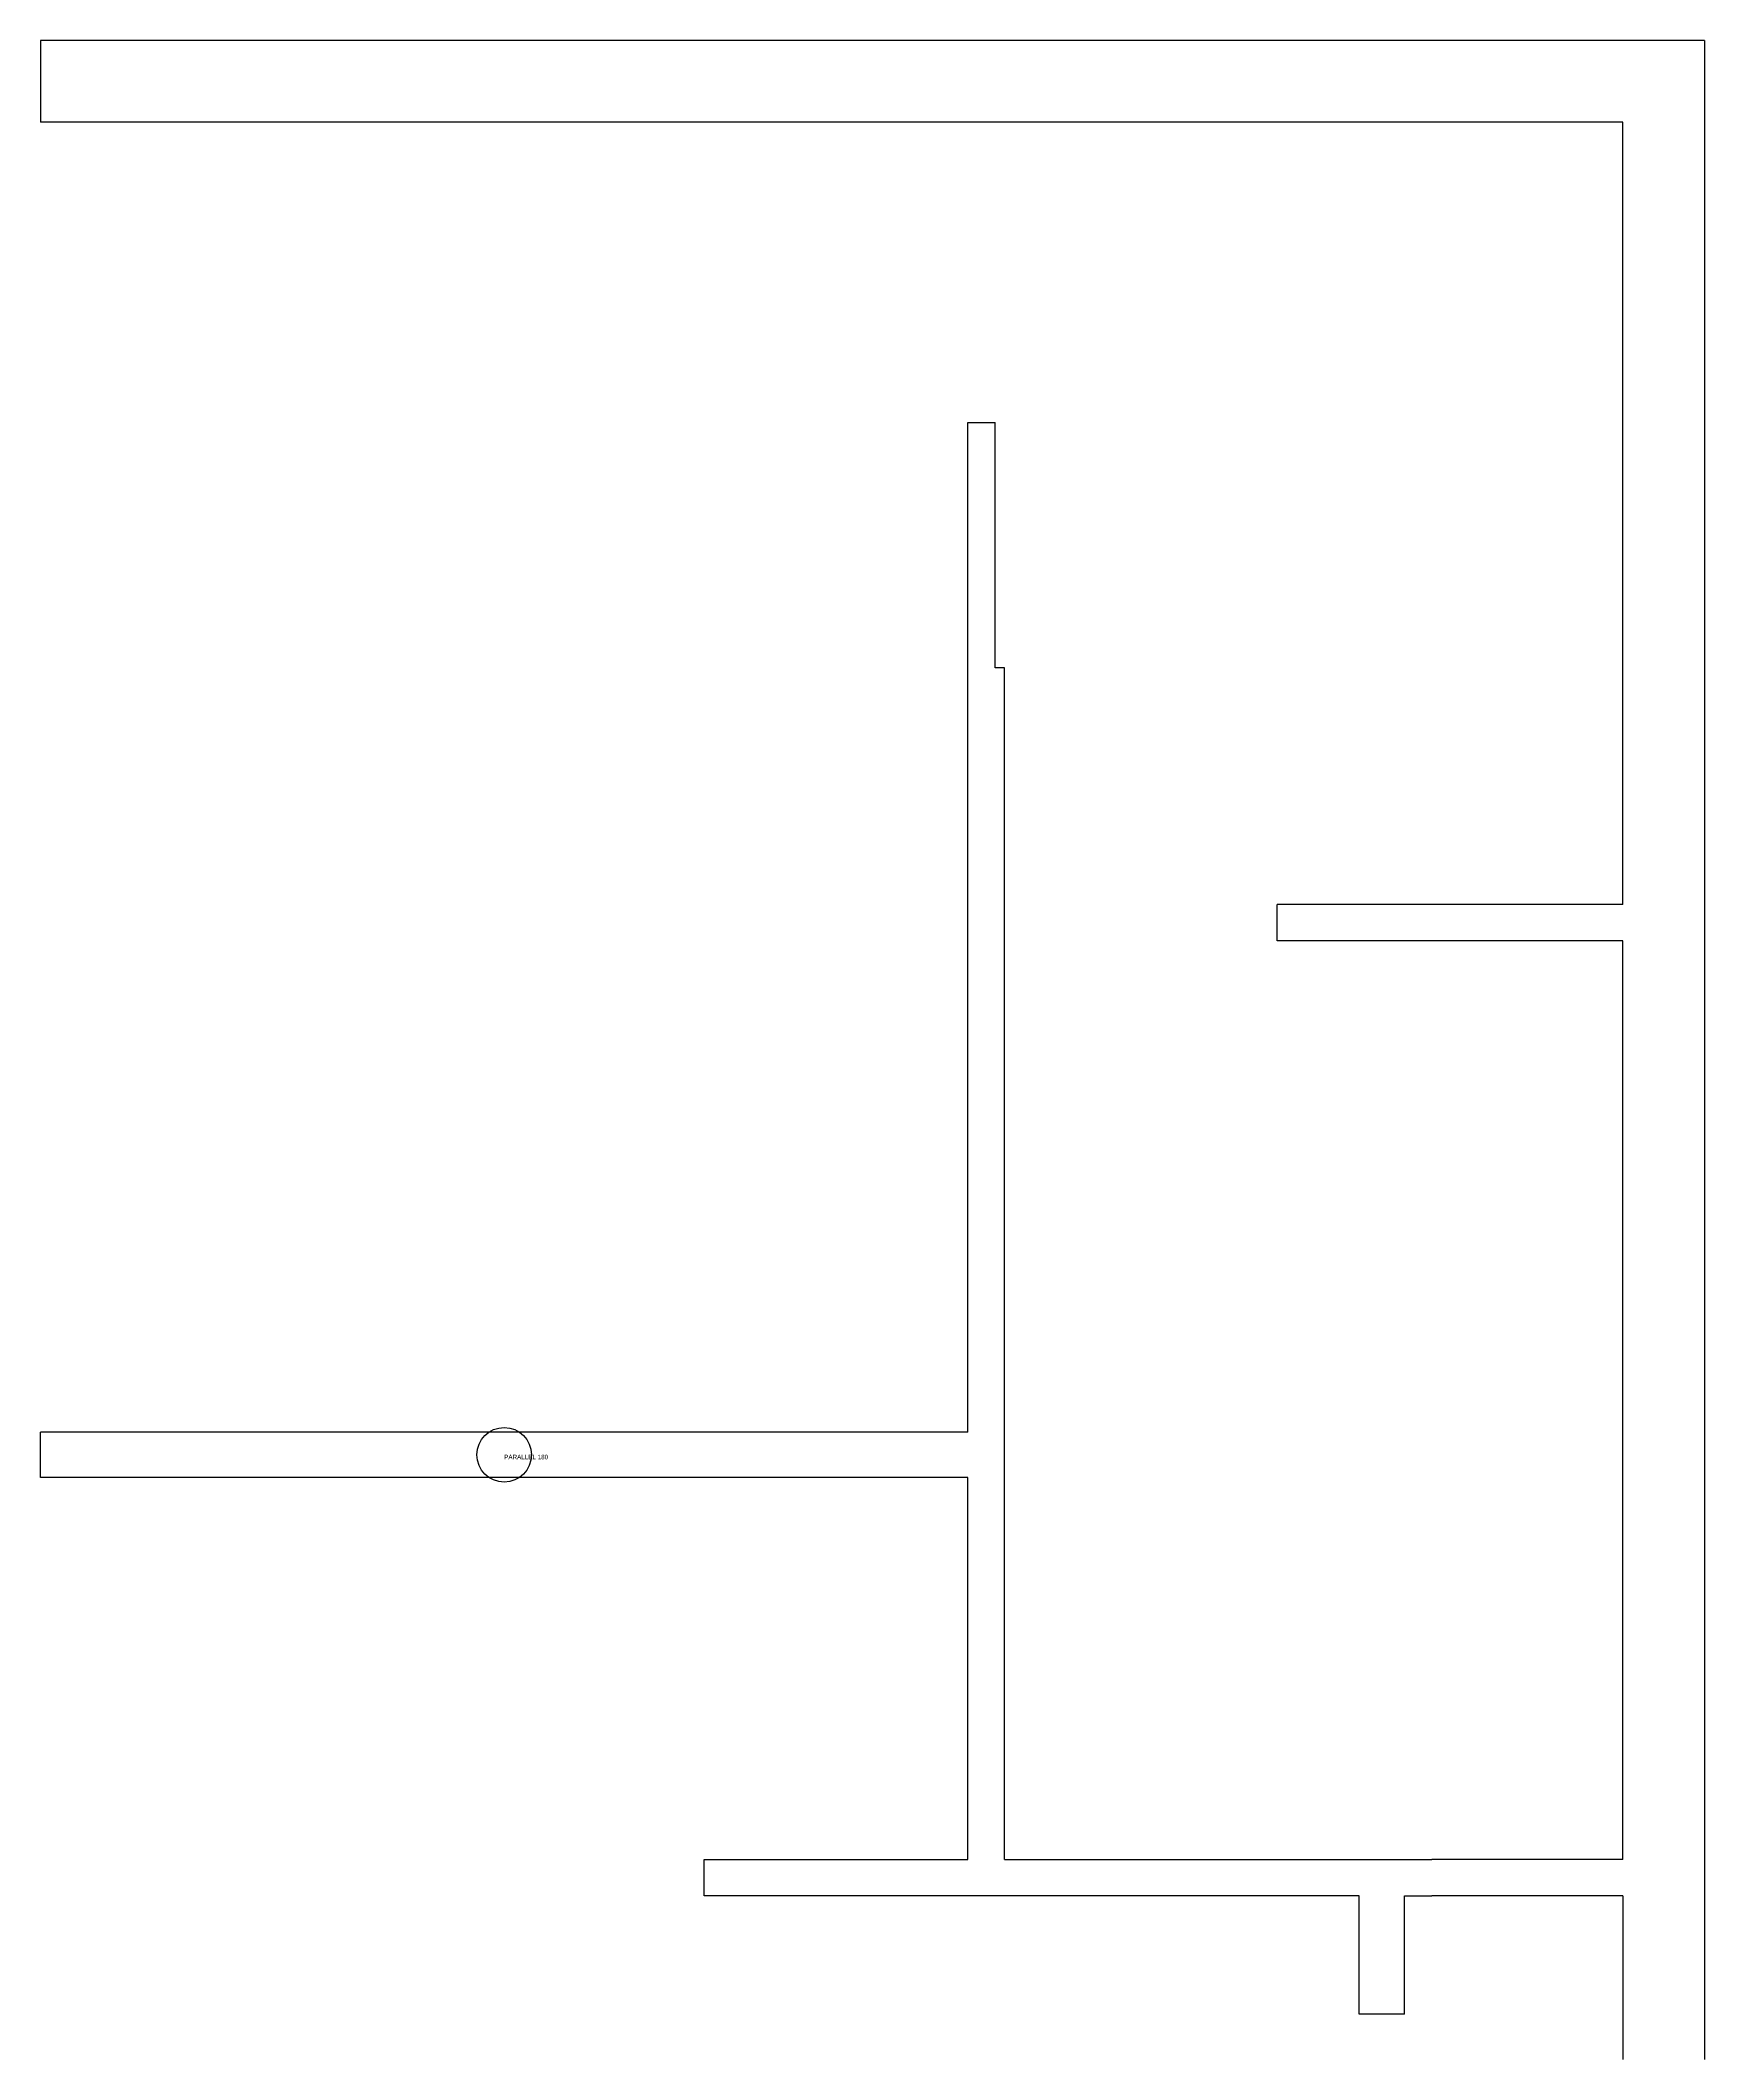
# Model space of a CAD drawing. Header units: metres. Extents: x 328 to 784, y 390 to 981.
# Drawn here: x 601 to 784, y 759 to 981 of the extents above; entities that cross this region are included whole.
import ezdxf

# ---------------------------------------------------------------- set-up
doc = ezdxf.new("R2010")
doc.units = ezdxf.units.M

msp = doc.modelspace()

# ---------------------------------------------------------------- linework, layer by layer
for p, q in [((784, 981), (601, 981)), ((601, 981), (601, 972)), ((784, 981), (784, 759)), ((775, 972), (601, 972)), ((775, 886), (775, 972)), ((703, 912), (703, 939)), ((703, 939), (706, 939)), ((706, 912), (706, 939)), ((703, 828), (703, 912)), ((707, 912), (706, 912)), ((707, 781), (707, 912)), ((737, 882), (737, 886)), ((775, 886), (737, 886)), ((775, 882), (737, 882)), ((775, 781), (775, 882)), ((601, 823), (601, 828)), ((703, 828), (601, 828)), ((703, 823), (601, 823)), ((703, 781), (703, 823)), ((674, 777), (674, 781)), ((674, 781), (703, 781)), ((707, 781), (754, 781)), ((772, 781), (754, 781)), ((775, 781), (772, 781)), ((746, 777), (674, 777)), ((746, 764), (746, 777)), ((751, 764), (751, 777)), ((751, 777), (754, 777)), ((772, 777), (754, 777)), ((775, 777), (772, 777)), ((775, 777), (775, 759)), ((751, 764), (746, 764))]:
    msp.add_line(p, q)
at = {"layer": 'debug', "color": 5}
msp.add_circle((652, 825.5), 3, dxfattribs=at)

# ---------------------------------------------------------------- texts
at = {"layer": 'debug', "insert": (652, 825.5), "char_height": 0.5, "attachment_point": 1}
msp.add_mtext('PARALLEL 180', dxfattribs=at)

doc.saveas('drawing.dxf')
